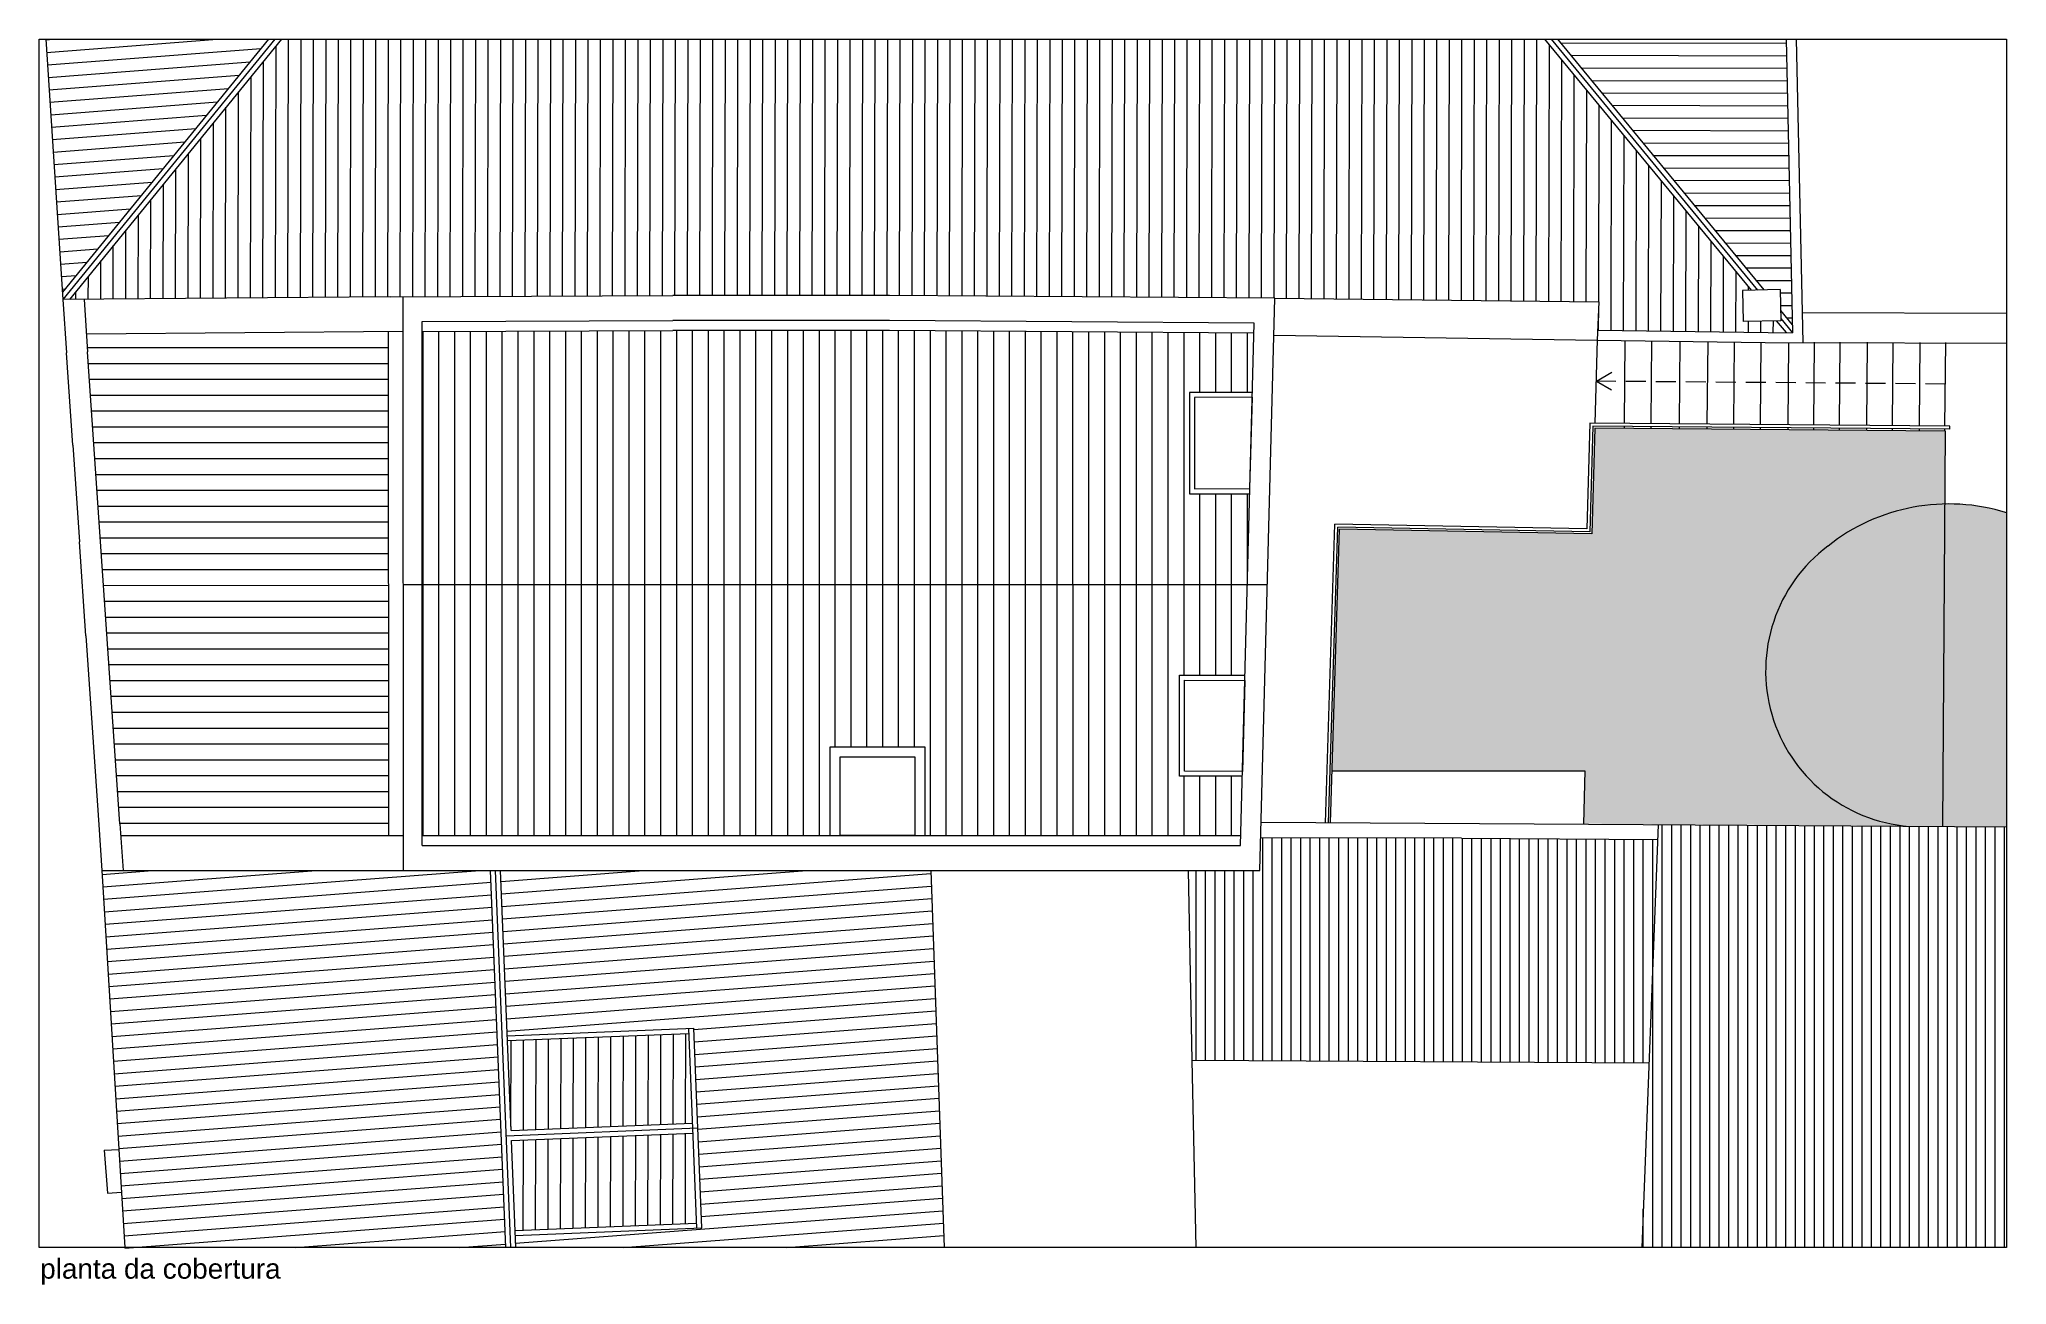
# Model space of a CAD drawing. Header units: millimetres. Extents: x 179.4 to 199.1, y -538.3 to -478.3.
# Drawn here: x 179.41 to 199.11, y -538.29 to -525.82 of the extents above; entities that cross this region are included whole.
import ezdxf

# ---------------------------------------------------------------- set-up
doc = ezdxf.new("R2010")
doc.units = ezdxf.units.MM
doc.linetypes.add('DASHED', pattern=[0.75, 0.5, -0.25])
doc.layers.add('00_ARQ', color=251, linetype='Continuous', lineweight=5)
doc.styles.add('dinesc', font='arial.ttf', dxfattribs={"height": 0.18})

msp = doc.modelspace()

# ---------------------------------------------------------------- texts
at = {"layer": '00_ARQ', "insert": (179.418, -538.028), "char_height": 0.2, "width": 4.455, "attachment_point": 1, "style": 'dinesc'}
msp.add_mtext('planta da cobertura', dxfattribs=at)

# ---------------------------------------------------------------- hatches: boundary and pattern name
at = {"layer": '00_ARQ'}
h = msp.add_hatch(dxfattribs=at)
h.set_pattern_fill('ANSI31', color=256, scale=0.05, angle=135.002, style=0)
h.set_pattern_definition([(180.002, (179.8813, -528.74505), (5.5e-06, -0.15875), [])])
h.paths.add_polyline_path([(182.905, -533.791), (182.904, -528.745), (179.881, -528.771), (179.893, -528.948), (180.216, -533.674), (180.224, -533.791)])
at = {"layer": '00_ARQ', "ltscale": 0.03}
h = msp.add_hatch(dxfattribs=at)
h.set_pattern_fill('CROSS', color=256, scale=0.0075, style=0)
h.set_pattern_definition([(360, (639.92143, -475.643994), (0.047625, 0.047625), [0.0238125, -0.0714375]), (90, (639.933334, -475.6559), (-0.047625, 0.047625), [0.0238125, -0.0714375])])
h.paths.add_polyline_path([(198.08, -533.693, -0.677702), (197.321, -530.892, -0.164026), (198.488, -530.471), (198.493, -529.738), (194.986, -529.706), (194.956, -530.766), (192.432, -530.718), (192.358, -533.142), (194.886, -533.142), (194.871, -533.672), (195.469, -533.676)])
h = msp.add_hatch(dxfattribs=at)
h.set_pattern_fill('GRASS', color=256, scale=0.002, style=0)
h.set_pattern_definition([(90, (0, 0), (-0.035921, 0.035921), [0.009525, -0.062317]), (45, (0, 0), (-0.0359210245, 0.0359210245), [0.009525, -0.041275]), (135, (0, 0), (-0.0359210245, -0.0359210245), [0.009525, -0.041275])])
h.paths.add_polyline_path([(199.109, -530.559, 0.081236), (198.488, -530.471), (198.468, -533.698), (199.109, -533.702)])
h.paths.add_polyline_path([(198.488, -530.471, 0.164026), (197.321, -530.892, 0.684588), (198.11, -533.696), (198.468, -533.698)])
at = {"layer": '00_ARQ'}
h = msp.add_hatch(dxfattribs=at)
h.set_pattern_fill('ANSI31', color=256, scale=0.05, angle=45, style=0)
h.set_pattern_definition([(90, (191.50656, -534.1409), (-0.15875, 1e-16), [])])
h.paths.add_polyline_path([(187.427, -533.815), (187.427, -533.003), (188.177, -533.003), (188.177, -533.815)])
h.paths.add_polyline_path([(187.427, -533.815), (187.427, -533.003), (188.177, -533.003), (188.177, -533.815)])
h.paths.add_polyline_path([(190.877, -533.146), (190.877, -532.233), (191.351, -532.234), (191.327, -533.146)])
h.paths.add_polyline_path([(190.827, -532.183), (191.403, -532.184), (191.376, -533.196), (190.827, -533.196)])
h.paths.add_polyline_path([(190.877, -533.146), (190.877, -532.233), (191.351, -532.234), (191.327, -533.146)])
h.paths.add_polyline_path([(183.243, -533.791), (191.441, -533.791), (191.507, -531.275), (183.243, -531.276)])
h.paths.add_polyline_path([(187.327, -533.791), (188.277, -533.791), (188.277, -532.903), (187.327, -532.903)])
at = {"layer": '00_ARQ', "ltscale": 0.03}
h = msp.add_hatch(dxfattribs=at)
h.set_pattern_fill('ANSI31', color=256, scale=0.03, angle=45, style=0)
h.set_pattern_definition([(90, (843.83671, -323.09501), (-0.09525, 4e-17), [])])
h.paths.add_polyline_path([(191.64, -533.812), (191.631, -534.141), (190.912, -534.141), (190.951, -536.04), (195.527, -536.067), (195.615, -533.829), (193.65, -533.817)])
at = {"layer": '00_ARQ'}
h = msp.add_hatch(dxfattribs=at)
h.set_pattern_fill('ANSI31', color=256, angle=315.8623, style=0)
h.set_pattern_definition([(89.8765, (179.64771, -529.06953), (-0.1249997, 0.0002695), [])])
h.paths.add_polyline_path([(185.95, -536.672), (185.914, -535.772), (184.097, -535.844), (184.133, -536.744)])
h.paths.add_polyline_path([(185.99, -537.671), (185.954, -536.771), (184.137, -536.844), (184.173, -537.744)])

# ---------------------------------------------------------------- linework, layer by layer
for p, q in [((179.473, -525.823), (179.55, -525.817)), ((179.473, -525.817), (179.646, -528.423)), ((179.481, -525.948), (181.189, -525.817)), ((179.49, -526.073), (181.629, -525.909)), ((181.704, -525.817), (179.641, -528.349)), ((181.768, -525.817), (179.646, -528.423)), ((181.833, -525.817), (179.71, -528.422)), ((181.774, -528.405), (181.78, -525.883)), ((181.899, -528.404), (181.905, -525.817)), ((182.024, -528.402), (182.03, -525.817)), ((182.149, -528.401), (182.155, -525.817)), ((182.274, -528.4), (182.28, -525.817)), ((182.399, -528.399), (182.405, -525.817)), ((182.524, -528.398), (182.53, -525.817)), ((182.649, -528.397), (182.655, -525.817)), ((182.774, -528.396), (182.78, -525.817)), ((182.899, -528.395), (182.905, -525.817)), ((183.024, -528.394), (183.03, -525.817)), ((183.149, -528.394), (183.155, -525.817)), ((183.274, -528.393), (183.28, -525.817)), ((183.399, -528.393), (183.405, -525.817)), ((183.524, -528.392), (183.53, -525.817)), ((183.649, -528.392), (183.655, -525.817)), ((183.774, -528.391), (183.78, -525.817)), ((183.899, -528.391), (183.905, -525.817)), ((184.024, -528.39), (184.03, -525.817)), ((184.149, -528.39), (184.155, -525.817)), ((184.274, -528.389), (184.28, -525.817)), ((184.399, -528.388), (184.405, -525.817)), ((184.524, -528.388), (184.53, -525.817)), ((184.649, -528.387), (184.655, -525.817)), ((184.774, -528.387), (184.78, -525.817)), ((184.899, -528.386), (184.905, -525.817)), ((185.024, -528.386), (185.03, -525.817)), ((185.149, -528.385), (185.155, -525.817)), ((185.274, -528.385), (185.28, -525.817)), ((185.399, -528.384), (185.405, -525.817)), ((185.524, -528.384), (185.53, -525.817)), ((185.649, -528.383), (185.655, -525.817)), ((185.774, -528.383), (185.78, -525.817)), ((185.899, -528.383), (185.905, -525.817)), ((186.024, -528.383), (186.03, -525.817)), ((186.149, -528.383), (186.155, -525.817)), ((186.274, -528.383), (186.28, -525.817)), ((186.399, -528.383), (186.405, -525.817)), ((186.524, -528.383), (186.53, -525.817)), ((186.649, -528.383), (186.655, -525.817)), ((186.774, -528.383), (186.78, -525.817)), ((186.899, -528.383), (186.905, -525.817)), ((187.024, -528.383), (187.03, -525.817)), ((187.149, -528.383), (187.155, -525.817)), ((187.274, -528.383), (187.28, -525.817)), ((187.399, -528.383), (187.405, -525.817)), ((187.524, -528.383), (187.53, -525.817)), ((187.649, -528.383), (187.655, -525.817)), ((187.774, -528.383), (187.78, -525.817)), ((187.899, -528.383), (187.905, -525.817)), ((188.024, -528.384), (188.03, -525.817)), ((188.149, -528.385), (188.155, -525.817)), ((188.274, -528.386), (188.28, -525.817)), ((188.399, -528.386), (188.405, -525.817)), ((188.524, -528.387), (188.53, -525.817)), ((188.649, -528.388), (188.655, -525.817)), ((188.774, -528.389), (188.78, -525.817)), ((188.899, -528.39), (188.905, -525.817)), ((189.024, -528.391), (189.03, -525.817)), ((189.149, -528.392), (189.155, -525.817)), ((189.274, -528.393), (189.28, -525.817)), ((189.399, -528.394), (189.405, -525.817)), ((189.524, -528.394), (189.53, -525.817)), ((189.649, -528.395), (189.655, -525.817)), ((189.774, -528.396), (189.78, -525.817)), ((189.899, -528.397), (189.905, -525.817)), ((190.024, -528.398), (190.03, -525.817)), ((190.149, -528.399), (190.155, -525.817)), ((190.274, -528.4), (190.28, -525.817)), ((190.399, -528.401), (190.405, -525.817)), ((190.524, -528.402), (190.53, -525.817)), ((190.649, -528.402), (190.655, -525.817)), ((190.774, -528.403), (190.78, -525.817)), ((190.899, -528.404), (190.905, -525.817)), ((191.024, -528.405), (191.03, -525.817)), ((191.149, -528.406), (191.155, -525.817)), ((191.274, -528.407), (191.28, -525.817)), ((191.399, -528.408), (191.405, -525.817)), ((191.524, -528.409), (191.53, -525.817)), ((191.649, -528.41), (191.655, -525.817)), ((191.774, -528.41), (191.78, -525.817)), ((191.899, -528.412), (191.905, -525.817)), ((192.024, -528.413), (192.03, -525.817)), ((192.149, -528.414), (192.155, -525.817)), ((192.274, -528.416), (192.28, -525.817)), ((192.399, -528.417), (192.405, -525.817)), ((192.524, -528.418), (192.53, -525.817)), ((192.649, -528.42), (192.655, -525.817)), ((192.774, -528.421), (192.78, -525.817)), ((192.899, -528.422), (192.905, -525.817)), ((193.024, -528.424), (193.03, -525.817)), ((193.149, -528.425), (193.155, -525.817)), ((193.274, -528.426), (193.28, -525.817)), ((193.399, -528.428), (193.405, -525.817)), ((193.524, -528.429), (193.53, -525.817)), ((193.649, -528.43), (193.655, -525.817)), ((193.774, -528.432), (193.78, -525.817)), ((193.899, -528.433), (193.905, -525.817)), ((194.024, -528.434), (194.03, -525.817)), ((194.149, -528.435), (194.155, -525.817)), ((194.274, -528.437), (194.28, -525.817)), ((194.399, -528.438), (194.405, -525.817)), ((194.482, -525.817), (196.55, -528.329)), ((194.524, -528.439), (194.53, -525.875)), ((194.547, -525.817), (196.613, -528.328)), ((194.612, -525.817), (196.677, -528.327)), ((194.64, -525.852), (196.903, -525.857)), ((194.743, -525.977), (196.906, -525.982)), ((196.903, -525.817), (196.965, -528.755)), ((197.003, -525.817), (197.067, -528.852)), ((179.498, -526.198), (181.52, -526.043)), ((179.506, -526.322), (181.411, -526.177)), ((181.649, -528.406), (181.654, -526.036)), ((194.649, -528.441), (194.654, -526.026)), ((194.774, -528.442), (194.779, -526.178)), ((194.846, -526.102), (196.909, -526.107)), ((179.514, -526.447), (181.302, -526.31)), ((181.399, -528.408), (181.404, -526.344)), ((181.524, -528.407), (181.529, -526.19)), ((194.899, -528.443), (194.904, -526.329)), ((194.949, -526.228), (196.911, -526.232)), ((195.052, -526.353), (196.914, -526.357)), ((179.523, -526.572), (181.193, -526.444)), ((179.531, -526.697), (181.084, -526.578)), ((181.274, -528.409), (181.278, -526.498)), ((195.024, -528.445), (195.028, -526.481)), ((195.155, -526.478), (196.917, -526.482)), ((179.539, -526.821), (180.975, -526.711)), ((181.149, -528.41), (181.153, -526.652)), ((195.148, -528.731), (195.153, -526.632)), ((195.259, -526.603), (196.919, -526.607)), ((195.362, -526.728), (196.922, -526.732)), ((179.548, -526.946), (180.866, -526.845)), ((180.899, -528.412), (180.902, -526.959)), ((181.024, -528.411), (181.028, -526.806)), ((195.273, -528.732), (195.278, -526.784)), ((195.398, -528.734), (195.402, -526.935)), ((195.465, -526.854), (196.925, -526.857)), ((179.556, -527.071), (180.757, -526.979)), ((179.564, -527.195), (180.649, -527.112)), ((180.774, -528.413), (180.777, -527.113)), ((195.523, -528.736), (195.527, -527.087)), ((195.568, -526.979), (196.927, -526.982)), ((195.671, -527.104), (196.93, -527.107)), ((179.572, -527.32), (180.54, -527.246)), ((180.649, -528.414), (180.652, -527.267)), ((195.648, -528.737), (195.652, -527.238)), ((195.774, -527.229), (196.933, -527.232)), ((195.877, -527.355), (196.935, -527.357)), ((179.581, -527.445), (180.431, -527.38)), ((179.589, -527.57), (180.322, -527.514)), ((180.524, -528.415), (180.526, -527.421)), ((195.773, -528.739), (195.776, -527.39)), ((195.898, -528.741), (195.901, -527.541)), ((195.98, -527.48), (196.938, -527.482)), ((179.597, -527.694), (180.213, -527.647)), ((180.274, -528.417), (180.276, -527.728)), ((180.399, -528.416), (180.401, -527.575)), ((196.023, -528.743), (196.026, -527.693)), ((196.083, -527.605), (196.941, -527.607)), ((196.186, -527.73), (196.943, -527.732)), ((179.605, -527.819), (180.104, -527.781)), ((179.614, -527.944), (179.995, -527.915)), ((180.149, -528.418), (180.15, -527.882)), ((196.148, -528.744), (196.15, -527.844)), ((196.289, -527.855), (196.946, -527.857)), ((179.622, -528.069), (179.886, -528.048)), ((180.024, -528.419), (180.025, -528.036)), ((196.273, -528.746), (196.275, -527.996)), ((196.392, -527.981), (196.949, -527.982)), ((196.398, -528.748), (196.4, -528.147)), ((196.495, -528.106), (196.951, -528.107)), ((179.63, -528.193), (179.777, -528.182)), ((179.639, -528.318), (179.668, -528.316)), ((179.774, -528.421), (179.774, -528.344)), ((179.899, -528.42), (179.9, -528.19)), ((196.842, -528.323), (196.464, -528.331)), ((196.464, -528.331), (196.471, -528.643)), ((196.524, -528.33), (196.524, -528.299)), ((196.598, -528.231), (196.954, -528.232)), ((196.842, -528.323), (196.849, -528.635)), ((182.923, -528.395), (179.646, -528.423)), ((179.646, -528.423), (179.682, -528.958)), ((179.857, -528.421), (179.893, -528.948)), ((182.923, -528.395), (185.753, -528.383)), ((183.055, -534.141), (183.054, -528.394)), ((186.797, -528.383), (185.753, -528.383)), ((187.922, -528.383), (186.797, -528.383)), ((191.782, -528.41), (187.922, -528.383)), ((191.631, -534.141), (191.782, -528.41)), ((191.782, -528.41), (195.025, -528.445)), ((195.025, -528.445), (195.01, -528.829)), ((195.023, -528.729), (195.024, -528.489)), ((196.843, -528.357), (196.957, -528.357)), ((196.845, -528.482), (196.959, -528.482)), ((196.846, -528.533), (196.963, -528.675)), ((183.054, -528.744), (179.881, -528.771)), ((182.904, -528.745), (182.905, -533.791)), ((183.243, -528.643), (185.753, -528.633)), ((183.243, -533.891), (183.243, -528.643)), ((183.243, -528.743), (185.754, -528.733)), ((183.252, -531.276), (183.252, -528.743)), ((183.41, -531.276), (183.41, -528.743)), ((183.569, -531.276), (183.569, -528.742)), ((183.728, -531.276), (183.728, -528.741)), ((183.887, -531.276), (183.887, -528.741)), ((184.045, -531.276), (184.045, -528.74)), ((184.204, -531.276), (184.204, -528.739)), ((184.363, -531.276), (184.363, -528.739)), ((184.522, -531.276), (184.522, -528.738)), ((184.68, -531.276), (184.68, -528.737)), ((184.839, -531.276), (184.839, -528.737)), ((184.998, -531.276), (184.998, -528.736)), ((185.157, -531.276), (185.157, -528.735)), ((185.315, -531.276), (185.315, -528.734)), ((185.474, -531.276), (185.474, -528.734)), ((185.633, -531.276), (185.633, -528.733)), ((187.921, -528.633), (185.754, -528.633)), ((187.921, -528.733), (185.754, -528.733)), ((185.792, -531.276), (185.792, -528.733)), ((185.95, -531.276), (185.95, -528.733)), ((186.109, -531.276), (186.109, -528.733)), ((186.268, -531.276), (186.268, -528.733)), ((186.427, -531.276), (186.427, -528.733)), ((186.585, -531.276), (186.585, -528.733)), ((186.744, -531.276), (186.744, -528.733)), ((186.903, -531.276), (186.903, -528.733)), ((187.062, -531.276), (187.062, -528.733)), ((187.22, -531.276), (187.22, -528.733)), ((187.379, -531.276), (187.379, -528.733)), ((187.538, -531.276), (187.538, -528.733)), ((187.697, -531.276), (187.697, -528.733)), ((187.855, -531.276), (187.855, -528.733)), ((191.573, -528.759), (187.921, -528.733)), ((191.575, -528.659), (187.922, -528.633)), ((188.014, -531.276), (188.014, -528.734)), ((188.173, -531.276), (188.173, -528.735)), ((188.332, -531.276), (188.332, -528.736)), ((188.49, -531.276), (188.49, -528.737)), ((188.649, -531.276), (188.649, -528.738)), ((188.808, -531.276), (188.808, -528.739)), ((188.967, -531.276), (188.967, -528.74)), ((189.125, -531.276), (189.125, -528.742)), ((189.284, -531.276), (189.284, -528.743)), ((189.443, -531.276), (189.443, -528.744)), ((189.602, -531.276), (189.602, -528.745)), ((189.76, -531.276), (189.76, -528.746)), ((189.919, -531.276), (189.919, -528.747)), ((191.438, -533.891), (191.575, -528.659)), ((195.016, -528.729), (196.965, -528.755)), ((196.849, -528.635), (196.471, -528.643)), ((196.523, -528.749), (196.524, -528.642)), ((196.648, -528.751), (196.649, -528.639)), ((196.773, -528.753), (196.774, -528.636)), ((196.802, -528.636), (196.9, -528.754)), ((196.848, -528.613), (196.965, -528.755)), ((196.907, -528.607), (196.962, -528.607)), ((197.061, -528.554), (199.109, -528.559)), ((190.078, -531.276), (190.078, -528.748)), ((190.237, -531.276), (190.237, -528.749)), ((190.395, -531.276), (190.395, -528.751)), ((190.554, -531.276), (190.554, -528.752)), ((190.713, -531.276), (190.713, -528.753)), ((190.872, -531.275), (190.872, -528.754)), ((191.03, -529.355), (191.03, -528.755)), ((191.189, -529.355), (191.189, -528.756)), ((191.348, -529.355), (191.348, -528.757)), ((191.507, -529.355), (191.507, -528.759)), ((191.772, -528.78), (195.01, -528.829)), ((195.01, -528.827), (194.986, -529.66)), ((195.01, -528.829), (196.933, -528.855)), ((195.283, -529.664), (195.29, -528.833)), ((195.551, -529.666), (195.558, -528.836)), ((195.833, -529.669), (195.84, -528.84)), ((196.112, -529.671), (196.119, -528.844)), ((196.378, -529.673), (196.385, -528.847)), ((196.644, -529.675), (196.65, -528.851)), ((196.898, -528.754), (196.898, -528.753)), ((196.922, -529.678), (196.929, -528.855)), ((196.933, -528.855), (197.067, -528.852)), ((197.067, -528.854), (199.109, -528.859)), ((197.177, -529.68), (197.184, -528.849)), ((197.436, -529.682), (197.442, -528.85)), ((197.708, -529.684), (197.715, -528.851)), ((197.968, -529.686), (197.974, -528.852)), ((198.238, -529.688), (198.245, -528.853)), ((198.492, -529.69), (198.499, -528.854)), ((179.745, -529.882), (179.682, -528.958)), ((180.216, -533.674), (179.893, -528.948)), ((194.936, -529.661), (194.905, -530.719)), ((194.965, -529.692), (194.934, -530.749)), ((198.542, -529.691), (194.936, -529.661)), ((194.984, -529.712), (194.954, -530.77)), ((198.542, -529.721), (194.965, -529.692)), ((198.492, -529.74), (194.984, -529.712)), ((195.282, -529.713), (195.282, -529.693)), ((195.283, -529.714), (195.283, -529.694)), ((195.551, -529.716), (195.551, -529.696)), ((195.833, -529.719), (195.833, -529.699)), ((196.112, -529.721), (196.112, -529.701)), ((196.377, -529.723), (196.378, -529.703)), ((196.643, -529.725), (196.643, -529.705)), ((196.922, -529.728), (196.922, -529.708)), ((197.177, -529.73), (197.177, -529.71)), ((197.435, -529.732), (197.435, -529.712)), ((197.707, -529.734), (197.708, -529.714)), ((197.967, -529.736), (197.967, -529.716)), ((198.238, -529.738), (198.238, -529.718)), ((198.492, -529.74), (198.492, -529.72)), ((198.542, -529.721), (198.542, -529.691)), ((179.745, -529.882), (179.811, -530.849)), ((198.493, -529.738), (198.468, -533.696)), ((191.03, -531.275), (191.03, -530.368)), ((191.189, -531.275), (191.189, -530.368)), ((191.348, -531.275), (191.348, -530.367)), ((191.507, -531.275), (191.507, -530.367)), ((192.29, -533.662), (192.382, -530.671)), ((192.32, -533.662), (192.411, -530.702)), ((194.905, -530.719), (192.382, -530.671)), ((194.934, -530.749), (192.411, -530.702)), ((179.875, -531.791), (179.811, -530.849)), ((192.34, -533.663), (192.43, -530.722)), ((194.954, -530.77), (192.43, -530.722)), ((183.055, -531.276), (191.707, -531.275)), ((179.875, -531.791), (179.941, -532.759)), ((179.941, -532.759), (180.004, -533.684)), ((192.358, -533.142), (194.886, -533.142)), ((194.886, -533.142), (194.871, -533.672)), ((191.644, -533.658), (195.471, -533.681)), ((180.004, -533.684), (180.036, -534.141)), ((180.216, -533.674), (180.248, -534.141)), ((180.224, -533.791), (183.055, -533.791)), ((183.243, -533.791), (191.441, -533.791)), ((193.65, -533.817), (191.64, -533.812)), ((193.651, -533.817), (195.615, -533.829)), ((195.621, -533.682), (195.455, -537.917)), ((195.471, -533.681), (199.109, -533.702)), ((183.243, -533.891), (191.438, -533.891)), ((180.036, -534.141), (186.831, -534.141)), ((180.036, -534.141), (180.265, -537.917)), ((180.038, -534.18), (180.544, -534.141)), ((180.046, -534.304), (182.182, -534.141)), ((180.053, -534.429), (183.82, -534.141)), ((180.061, -534.554), (183.933, -534.258)), ((184.08, -537.917), (183.928, -534.141)), ((184.13, -537.917), (183.978, -534.141)), ((184.133, -536.744), (184.028, -534.141)), ((184.033, -534.25), (185.458, -534.141)), ((184.038, -534.375), (187.096, -534.141)), ((184.043, -534.5), (188.337, -534.171)), ((186.831, -534.141), (191.631, -534.141)), ((188.336, -534.141), (188.471, -537.917)), ((190.912, -534.141), (190.951, -536.04)), ((180.068, -534.679), (183.938, -534.383)), ((184.048, -534.625), (188.341, -534.296)), ((184.053, -534.75), (188.346, -534.421)), ((180.076, -534.804), (183.943, -534.508)), ((180.084, -534.928), (183.948, -534.633)), ((184.058, -534.875), (188.35, -534.546)), ((180.091, -535.053), (183.953, -534.758)), ((184.063, -535), (188.355, -534.671)), ((184.068, -535.125), (188.359, -534.796)), ((180.099, -535.178), (183.958, -534.883)), ((180.106, -535.303), (183.963, -535.008)), ((184.073, -535.25), (188.364, -534.921)), ((184.078, -535.375), (188.368, -535.047)), ((180.114, -535.427), (183.968, -535.133)), ((184.083, -535.5), (188.372, -535.172)), ((180.121, -535.552), (183.973, -535.258)), ((180.129, -535.677), (183.978, -535.382)), ((184.088, -535.625), (188.377, -535.297)), ((184.093, -535.75), (188.381, -535.422)), ((180.137, -535.802), (183.983, -535.507)), ((180.144, -535.927), (183.988, -535.632)), ((185.962, -535.732), (188.386, -535.547)), ((180.152, -536.051), (183.993, -535.757)), ((184.095, -535.795), (185.962, -535.72)), ((184.097, -535.844), (185.914, -535.772)), ((185.992, -537.721), (185.912, -535.722)), ((186.042, -537.719), (185.962, -535.72)), ((185.967, -535.857), (188.39, -535.672)), ((185.972, -535.982), (188.395, -535.797)), ((180.159, -536.176), (183.998, -535.882)), ((180.167, -536.301), (184.003, -536.007)), ((185.977, -536.107), (188.399, -535.922)), ((180.174, -536.426), (184.008, -536.132)), ((185.982, -536.232), (188.404, -536.047)), ((185.987, -536.357), (188.408, -536.172)), ((190.951, -536.04), (195.527, -536.067)), ((190.951, -536.04), (190.99, -537.917)), ((180.182, -536.551), (184.013, -536.257)), ((180.189, -536.675), (184.018, -536.382)), ((185.992, -536.482), (188.413, -536.297)), ((185.997, -536.607), (188.417, -536.422)), ((180.197, -536.8), (184.023, -536.507)), ((186.002, -536.732), (188.422, -536.547)), ((180.205, -536.925), (184.028, -536.632)), ((180.212, -537.05), (184.033, -536.757)), ((184.085, -536.796), (186.002, -536.719)), ((184.133, -536.744), (185.95, -536.672)), ((184.137, -536.844), (185.954, -536.771)), ((186.007, -536.857), (188.426, -536.672)), ((186.012, -536.982), (188.431, -536.797)), ((180.058, -536.942), (180.205, -536.934)), ((180.058, -536.942), (180.091, -537.371)), ((180.22, -537.175), (184.038, -536.882)), ((180.227, -537.299), (184.043, -537.007)), ((184.18, -537.917), (184.137, -536.844)), ((186.017, -537.107), (188.435, -536.922)), ((180.235, -537.424), (184.048, -537.132)), ((186.022, -537.232), (188.439, -537.047)), ((186.027, -537.357), (188.444, -537.172)), ((180.091, -537.371), (180.231, -537.362)), ((180.242, -537.549), (184.053, -537.257)), ((180.25, -537.674), (184.058, -537.382)), ((186.032, -537.482), (188.448, -537.297)), ((180.258, -537.798), (184.063, -537.507)), ((184.178, -537.874), (188.457, -537.547)), ((186.037, -537.607), (188.453, -537.422)), ((180.265, -537.923), (184.068, -537.632)), ((181.978, -537.917), (184.073, -537.757)), ((184.173, -537.744), (185.99, -537.671)), ((184.175, -537.794), (186.042, -537.719)), ((185.255, -537.917), (188.462, -537.672)), ((186.893, -537.917), (188.466, -537.797)), ((183.617, -537.917), (184.078, -537.882))]:
    msp.add_line(p, q, dxfattribs=at)
at = {"layer": '00_ARQ', "linetype": 'DASHED', "ltscale": 0.4}
for p, q in [((195.003, -529.241), (195.155, -529.149)), ((198.497, -529.269), (195.003, -529.241)), ((195.003, -529.241), (195.154, -529.328))]:
    msp.add_line(p, q, dxfattribs=at)
at = {"layer": '00_ARQ', "ltscale": 0.03}
for p, q in [((195.66, -537.917), (195.66, -533.683)), ((195.756, -537.917), (195.756, -533.683)), ((195.851, -537.917), (195.851, -533.684)), ((195.946, -537.917), (195.946, -533.684)), ((196.041, -537.917), (196.041, -533.685)), ((196.137, -537.917), (196.137, -533.685)), ((196.232, -537.917), (196.232, -533.686)), ((196.327, -537.917), (196.327, -533.686)), ((196.422, -537.917), (196.422, -533.687)), ((196.518, -537.917), (196.518, -533.687)), ((196.613, -537.917), (196.613, -533.688)), ((196.708, -537.917), (196.708, -533.688)), ((196.803, -537.917), (196.803, -533.689)), ((196.899, -537.917), (196.899, -533.689)), ((196.994, -537.917), (196.994, -533.69)), ((197.089, -537.917), (197.089, -533.691)), ((197.184, -537.917), (197.184, -533.691)), ((197.28, -537.917), (197.28, -533.692)), ((197.375, -537.917), (197.375, -533.692)), ((197.47, -537.917), (197.47, -533.693)), ((197.565, -537.917), (197.565, -533.693)), ((197.661, -537.917), (197.661, -533.694)), ((197.756, -537.917), (197.756, -533.694)), ((197.851, -537.917), (197.851, -533.695)), ((197.946, -537.917), (197.946, -533.695)), ((198.042, -537.917), (198.042, -533.696)), ((198.137, -537.917), (198.137, -533.696)), ((198.232, -537.917), (198.232, -533.697)), ((198.327, -537.917), (198.327, -533.697)), ((198.423, -537.917), (198.423, -533.698)), ((198.518, -537.917), (198.518, -533.699)), ((198.613, -537.917), (198.613, -533.699)), ((198.708, -537.917), (198.708, -533.7)), ((198.804, -537.917), (198.804, -533.7)), ((198.899, -537.917), (198.899, -533.701)), ((198.994, -537.917), (198.994, -533.701)), ((199.089, -537.917), (199.089, -533.702)), ((195.565, -537.917), (195.565, -535.1)), ((195.47, -537.917), (195.47, -537.53))]:
    msp.add_line(p, q, dxfattribs=at)
at = {"layer": '00_ARQ'}
for points in [[(179.409, -525.817), (199.109, -525.817), (199.109, -537.917), (179.409, -537.917)], [(190.977, -530.318), (191.532, -530.314), (191.556, -529.402), (190.977, -529.405)], [(190.877, -532.233), (191.481, -532.237), (191.457, -533.149), (190.877, -533.146)], [(187.427, -533.003), (188.177, -533.003), (188.177, -533.791), (187.427, -533.791)]]:
    msp.add_lwpolyline(points, close=True, dxfattribs=at)
for points in [[(191.557, -529.355), (190.927, -529.355), (190.927, -530.368), (191.53, -530.367)], [(191.456, -533.196), (190.827, -533.196), (190.827, -532.183), (191.483, -532.184)], [(187.327, -533.791), (187.327, -532.903), (188.277, -532.903), (188.277, -533.791)]]:
    msp.add_lwpolyline(points, dxfattribs=at)
for centre, radius, start, end in [((198.529, -532.413), 1.943, 72.6127, 128.45), ((198.529, -532.413), 1.943, 72.6127, 128.45), ((198.259, -532.141), 1.563, 126.9235, 265.3661), ((198.259, -532.141), 1.563, 126.9235, 265.3661)]:
    msp.add_arc(centre, radius, start, end, dxfattribs=at)

msp.set_redraw_order([(e.dxf.handle, doc.entitydb.next_handle()) for e in msp.query("TEXT MTEXT ATTDEF DIMENSION ARC_DIMENSION")])  # texts and dimensions are drawn at this point

doc.saveas('drawing.dxf')
